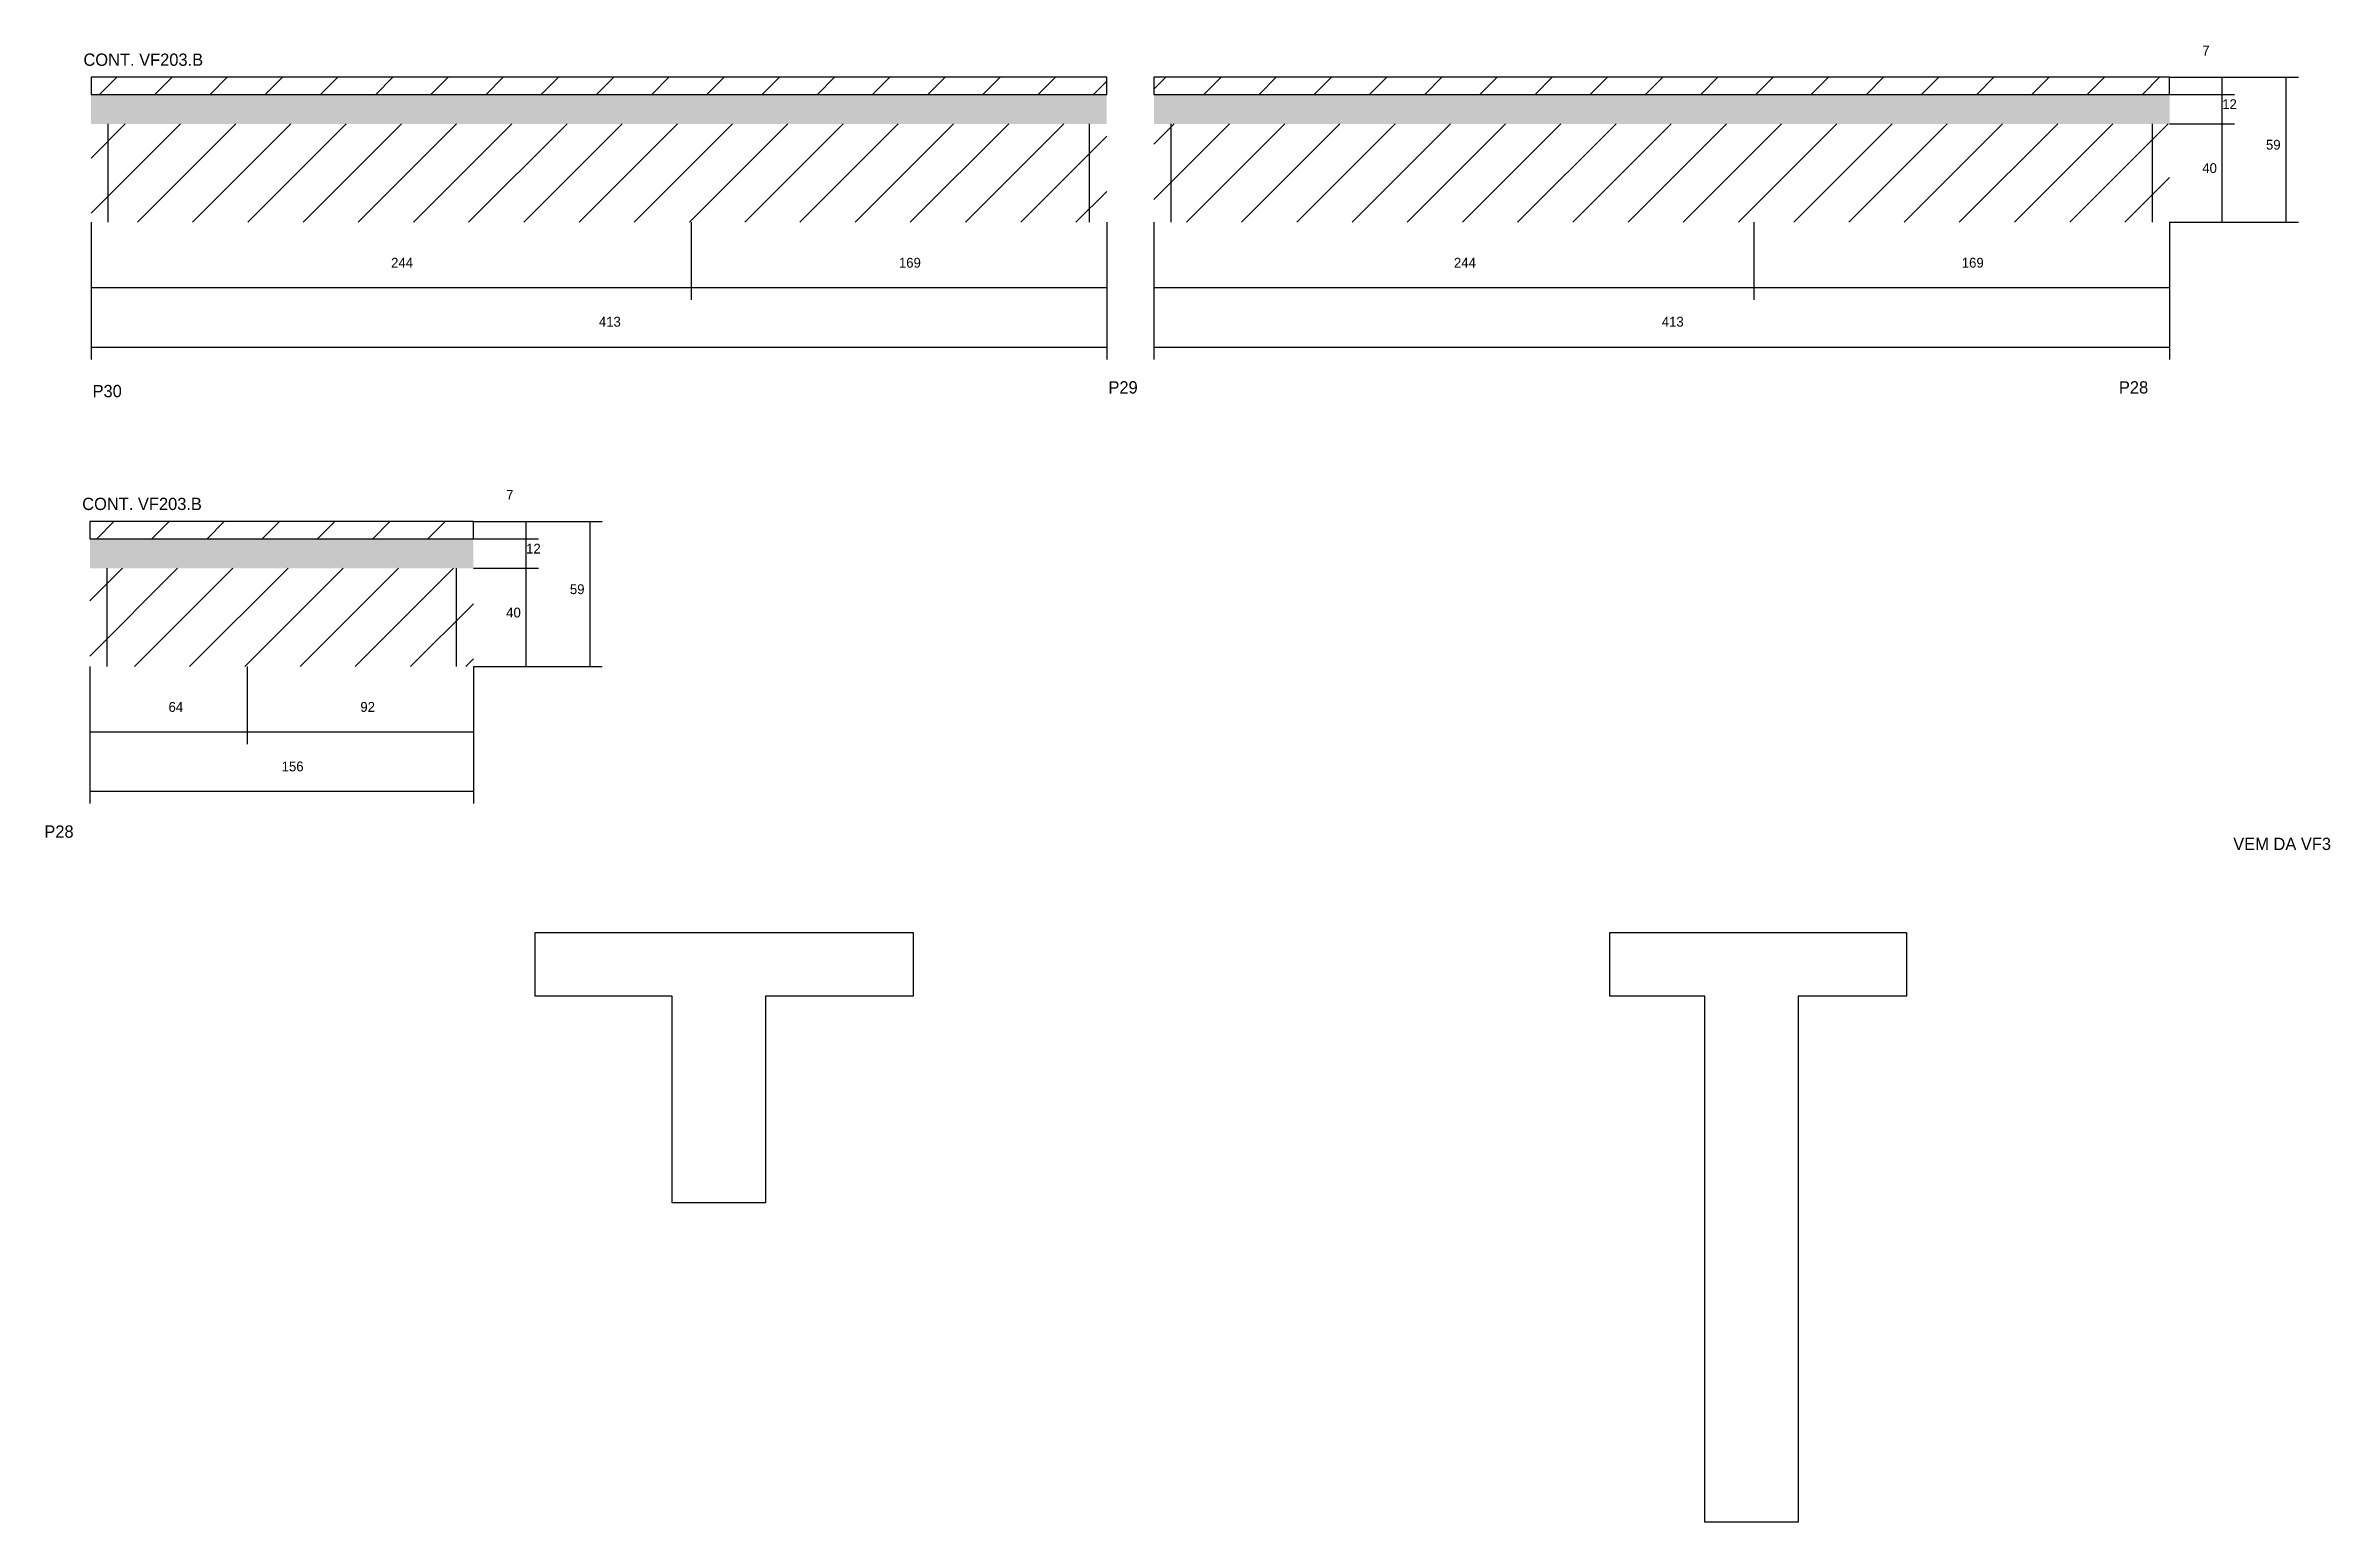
# Model space of a CAD drawing. Header units: metres. Extents: x -41 to 34800, y -36000 to 1848.
# Drawn here: x 23487 to 24416, y 769 to 1370 of the extents above; entities that cross this region are included whole.
import ezdxf

# ---------------------------------------------------------------- set-up
doc = ezdxf.new("R2010")
doc.units = ezdxf.units.M
for name, color, linetype in [('CONCRETO', 251, 'Continuous'), ('COTA', 4, 'Continuous'), ('NOMENCLATURA', 7, 'Continuous'), ('Painéis', 200, 'Continuous'), ('REAPROVEITAMENTO', 251, 'Continuous'), ('SARR_2.2x7', 40, 'Continuous'), ('Texto Seção', 7, 'Continuous')]:
    doc.layers.add(name, color=color, linetype=linetype)

msp = doc.modelspace()

# ---------------------------------------------------------------- texts
at = {"layer": 'COTA'}
for s, p in [('7', (24363.5, 1365.5)), ('12', (24371.6, 1343.7)), ('59', (24389.4, 1327.2)), ('40', (24363.5, 1317.7)), ('244', (23627, 1279.2)), ('169', (23833.5, 1279.2)), ('244', (24059.2, 1279.2)), ('169', (24265.7, 1279.2)), ('413', (23711.5, 1255.2)), ('413', (24143.7, 1255.2)), ('7', (23673.8, 1184.8)), ('12', (23681.9, 1162.9)), ('59', (23699.7, 1146.4)), ('40', (23673.8, 1136.9)), ('64', (23536.5, 1098.5)), ('92', (23614.5, 1098.5)), ('156', (23582.5, 1074.3))]:
    msp.add_text(s, height=4, dxfattribs=at).set_placement(p)
at = {"layer": 'NOMENCLATURA'}
for s, p in [('P30', (23505.6, 1226.5)), ('P29', (23918.7, 1228)), ('P28', (24329.6, 1228)), ('P28', (23486, 1047.3))]:
    msp.add_text(s, height=5, dxfattribs=at).set_placement(p)
at = {"layer": 'Texto Seção'}
for s, p in [('CONT. VF203.B', (23501.9, 1361.3)), ('CONT. VF203.B', (23501.4, 1180.6)), ('VEM DA VF3', (24376.1, 1042.3))]:
    msp.add_text(s, height=5, dxfattribs=at).set_placement(p)

# ---------------------------------------------------------------- hatches: boundary and pattern name
at = {"layer": 'COTA'}
h = msp.add_hatch(dxfattribs=at)
h.set_pattern_fill('AR-CONC', scale=0.03)
h.paths.add_polyline_path([(23918, 1337.7), (23918, 1349.7), (23918, 1349.7), (23505, 1349.7), (23505, 1349.7), (23505, 1337.7), (23505, 1337.7), (23918, 1337.7)])
h = msp.add_hatch(dxfattribs=at)
h.set_pattern_fill('AR-CONC', scale=0.03)
h.paths.add_polyline_path([(24350.2, 1337.7), (24350.2, 1349.7), (24350.2, 1349.7), (23937.2, 1349.7), (23937.2, 1349.7), (23937.2, 1337.7), (23937.2, 1337.7), (24350.2, 1337.7)])
h = msp.add_hatch(dxfattribs=at)
h.set_pattern_fill('AR-CONC', scale=0.03)
h.paths.add_polyline_path([(23660.5, 1156.9), (23660.5, 1168.9), (23660.5, 1168.9), (23504.5, 1168.9), (23504.5, 1168.9), (23504.5, 1156.9), (23504.5, 1156.9), (23660.5, 1156.9)])
at = {"layer": 'REAPROVEITAMENTO'}
h = msp.add_hatch(dxfattribs=at)
h.set_pattern_fill('ANSI31', scale=5)
h.paths.add_polyline_path([(23918, 1349.7), (23918, 1356.7), (23918, 1356.7), (23505, 1356.7), (23505, 1356.7), (23505, 1349.7), (23505, 1349.7), (23918, 1349.7)])
h = msp.add_hatch(dxfattribs=at)
h.set_pattern_fill('ANSI31', scale=5)
h.paths.add_polyline_path([(24350.2, 1349.7), (24350.2, 1356.7), (24350.2, 1356.7), (23937.2, 1356.7), (23937.2, 1356.7), (23937.2, 1349.7), (23937.2, 1349.7), (24350.2, 1349.7)])
h = msp.add_hatch(dxfattribs=at)
h.set_pattern_fill('ANSI31', scale=5)
h.paths.add_polyline_path([(23918, 1297.7), (23918, 1337.7), (23918, 1337.7), (23505, 1337.7), (23505, 1337.7), (23505, 1297.7), (23505, 1297.7), (23918, 1297.7)])
h = msp.add_hatch(dxfattribs=at)
h.set_pattern_fill('ANSI31', scale=5)
h.paths.add_polyline_path([(24350.2, 1297.7), (24350.2, 1337.7), (24350.2, 1337.7), (23937.2, 1337.7), (23937.2, 1337.7), (23937.2, 1297.7), (23937.2, 1297.7), (24350.2, 1297.7)])
h = msp.add_hatch(dxfattribs=at)
h.set_pattern_fill('ANSI31', scale=5)
h.paths.add_polyline_path([(23660.5, 1168.9), (23660.5, 1175.9), (23660.5, 1175.9), (23504.5, 1175.9), (23504.5, 1175.9), (23504.5, 1168.9), (23504.5, 1168.9), (23660.5, 1168.9)])
h = msp.add_hatch(dxfattribs=at)
h.set_pattern_fill('ANSI31', scale=5)
h.paths.add_polyline_path([(23660.5, 1116.9), (23660.5, 1156.9), (23660.5, 1156.9), (23504.5, 1156.9), (23504.5, 1156.9), (23504.5, 1116.9), (23504.5, 1116.9), (23660.5, 1116.9)])

# ---------------------------------------------------------------- linework, layer by layer
at = {"layer": 'CONCRETO'}
for points in [[(23685.62, 982.8), (23685.62, 1008.8), (23839.23, 1008.8), (23839.23, 982.8), (23779.23, 982.8), (23779.23, 898.8), (23741.23, 898.8), (23741.23, 982.8)], [(24122.62, 982.8), (24122.62, 1008.8), (24243.23, 1008.8), (24243.23, 982.8), (24199.23, 982.8), (24199.23, 768.8), (24161.23, 768.8), (24161.23, 982.8)]]:
    msp.add_lwpolyline(points, close=True, dxfattribs=at)
at = {"layer": 'COTA'}
for p, q in [((24350.2, 1356.7), (24376.6, 1356.7)), ((24350.2, 1356.7), (24402.6, 1356.7)), ((24371.6, 1349.7), (24371.6, 1356.7)), ((24397.6, 1297.7), (24397.6, 1356.7)), ((24350.2, 1349.7), (24376.6, 1349.7)), ((24350.2, 1349.7), (24376.6, 1349.7)), ((24371.6, 1337.7), (24371.6, 1349.7)), ((24350.2, 1337.7), (24376.6, 1337.7)), ((24350.2, 1337.7), (24376.6, 1337.7)), ((24371.6, 1297.7), (24371.6, 1337.7)), ((23505, 1297.7), (23505, 1266.1)), ((23505, 1297.7), (23505, 1241.9)), ((23749, 1297.7), (23749, 1266.1)), ((23749, 1297.7), (23749, 1266.1)), ((23918, 1297.7), (23918, 1266.1)), ((23918, 1297.7), (23918, 1241.9)), ((23937.2, 1297.7), (23937.2, 1266.1)), ((23937.2, 1297.7), (23937.2, 1241.9)), ((24181.2, 1297.7), (24181.2, 1266.1)), ((24181.2, 1297.7), (24181.2, 1266.1)), ((24350.2, 1297.7), (24350.2, 1266.1)), ((24350.2, 1297.7), (24350.2, 1241.9)), ((24350.2, 1297.7), (24376.6, 1297.7)), ((24350.2, 1297.7), (24402.6, 1297.7)), ((23505, 1271.1), (23749, 1271.1)), ((23749, 1271.1), (23918, 1271.1)), ((23937.2, 1271.1), (24181.2, 1271.1)), ((24181.2, 1271.1), (24350.2, 1271.1)), ((23505, 1246.9), (23918, 1246.9)), ((23937.2, 1246.9), (24350.2, 1246.9)), ((23660.5, 1175.9), (23686.9, 1175.9)), ((23660.5, 1175.9), (23712.9, 1175.9)), ((23681.9, 1168.9), (23681.9, 1175.9)), ((23707.9, 1116.9), (23707.9, 1175.9)), ((23660.5, 1168.9), (23686.9, 1168.9)), ((23660.5, 1168.9), (23686.9, 1168.9)), ((23681.9, 1156.9), (23681.9, 1168.9)), ((23660.5, 1156.9), (23686.9, 1156.9)), ((23660.5, 1156.9), (23686.9, 1156.9)), ((23681.9, 1116.9), (23681.9, 1156.9)), ((23504.5, 1116.9), (23504.5, 1085.4)), ((23504.5, 1116.9), (23504.5, 1061.2)), ((23568.5, 1116.9), (23568.5, 1085.4)), ((23568.5, 1116.9), (23568.5, 1085.4)), ((23660.5, 1116.9), (23660.5, 1085.4)), ((23660.5, 1116.9), (23660.5, 1061.2)), ((23660.5, 1116.9), (23686.9, 1116.9)), ((23660.5, 1116.9), (23712.9, 1116.9)), ((23504.5, 1090.4), (23568.5, 1090.4)), ((23568.5, 1090.4), (23660.5, 1090.4)), ((23504.5, 1066.2), (23660.5, 1066.2))]:
    msp.add_line(p, q, dxfattribs=at)
at = {"layer": 'Painéis'}
for points in [[(23505, 1349.7), (23918, 1349.7), (23918, 1356.7), (23505, 1356.7)], [(23937.2, 1349.7), (24350.2, 1349.7), (24350.2, 1356.7), (23937.2, 1356.7)], [(23504.5, 1168.9), (23660.5, 1168.9), (23660.5, 1175.9), (23504.5, 1175.9)]]:
    msp.add_lwpolyline(points, close=True, dxfattribs=at)
at = {"layer": 'SARR_2.2x7'}
for p, q in [((23512, 1297.7), (23512, 1337.7)), ((23911, 1297.7), (23911, 1337.7)), ((23944.2, 1297.7), (23944.2, 1337.7)), ((24343.3, 1297.7), (24343.3, 1337.7)), ((23511.5, 1116.9), (23511.5, 1156.9)), ((23653.6, 1116.9), (23653.6, 1156.9))]:
    msp.add_line(p, q, dxfattribs=at)

msp.set_redraw_order([(e.dxf.handle, doc.entitydb.next_handle()) for e in msp.query("TEXT MTEXT ATTDEF DIMENSION ARC_DIMENSION")])  # texts and dimensions are drawn at this point

doc.saveas('drawing.dxf')
